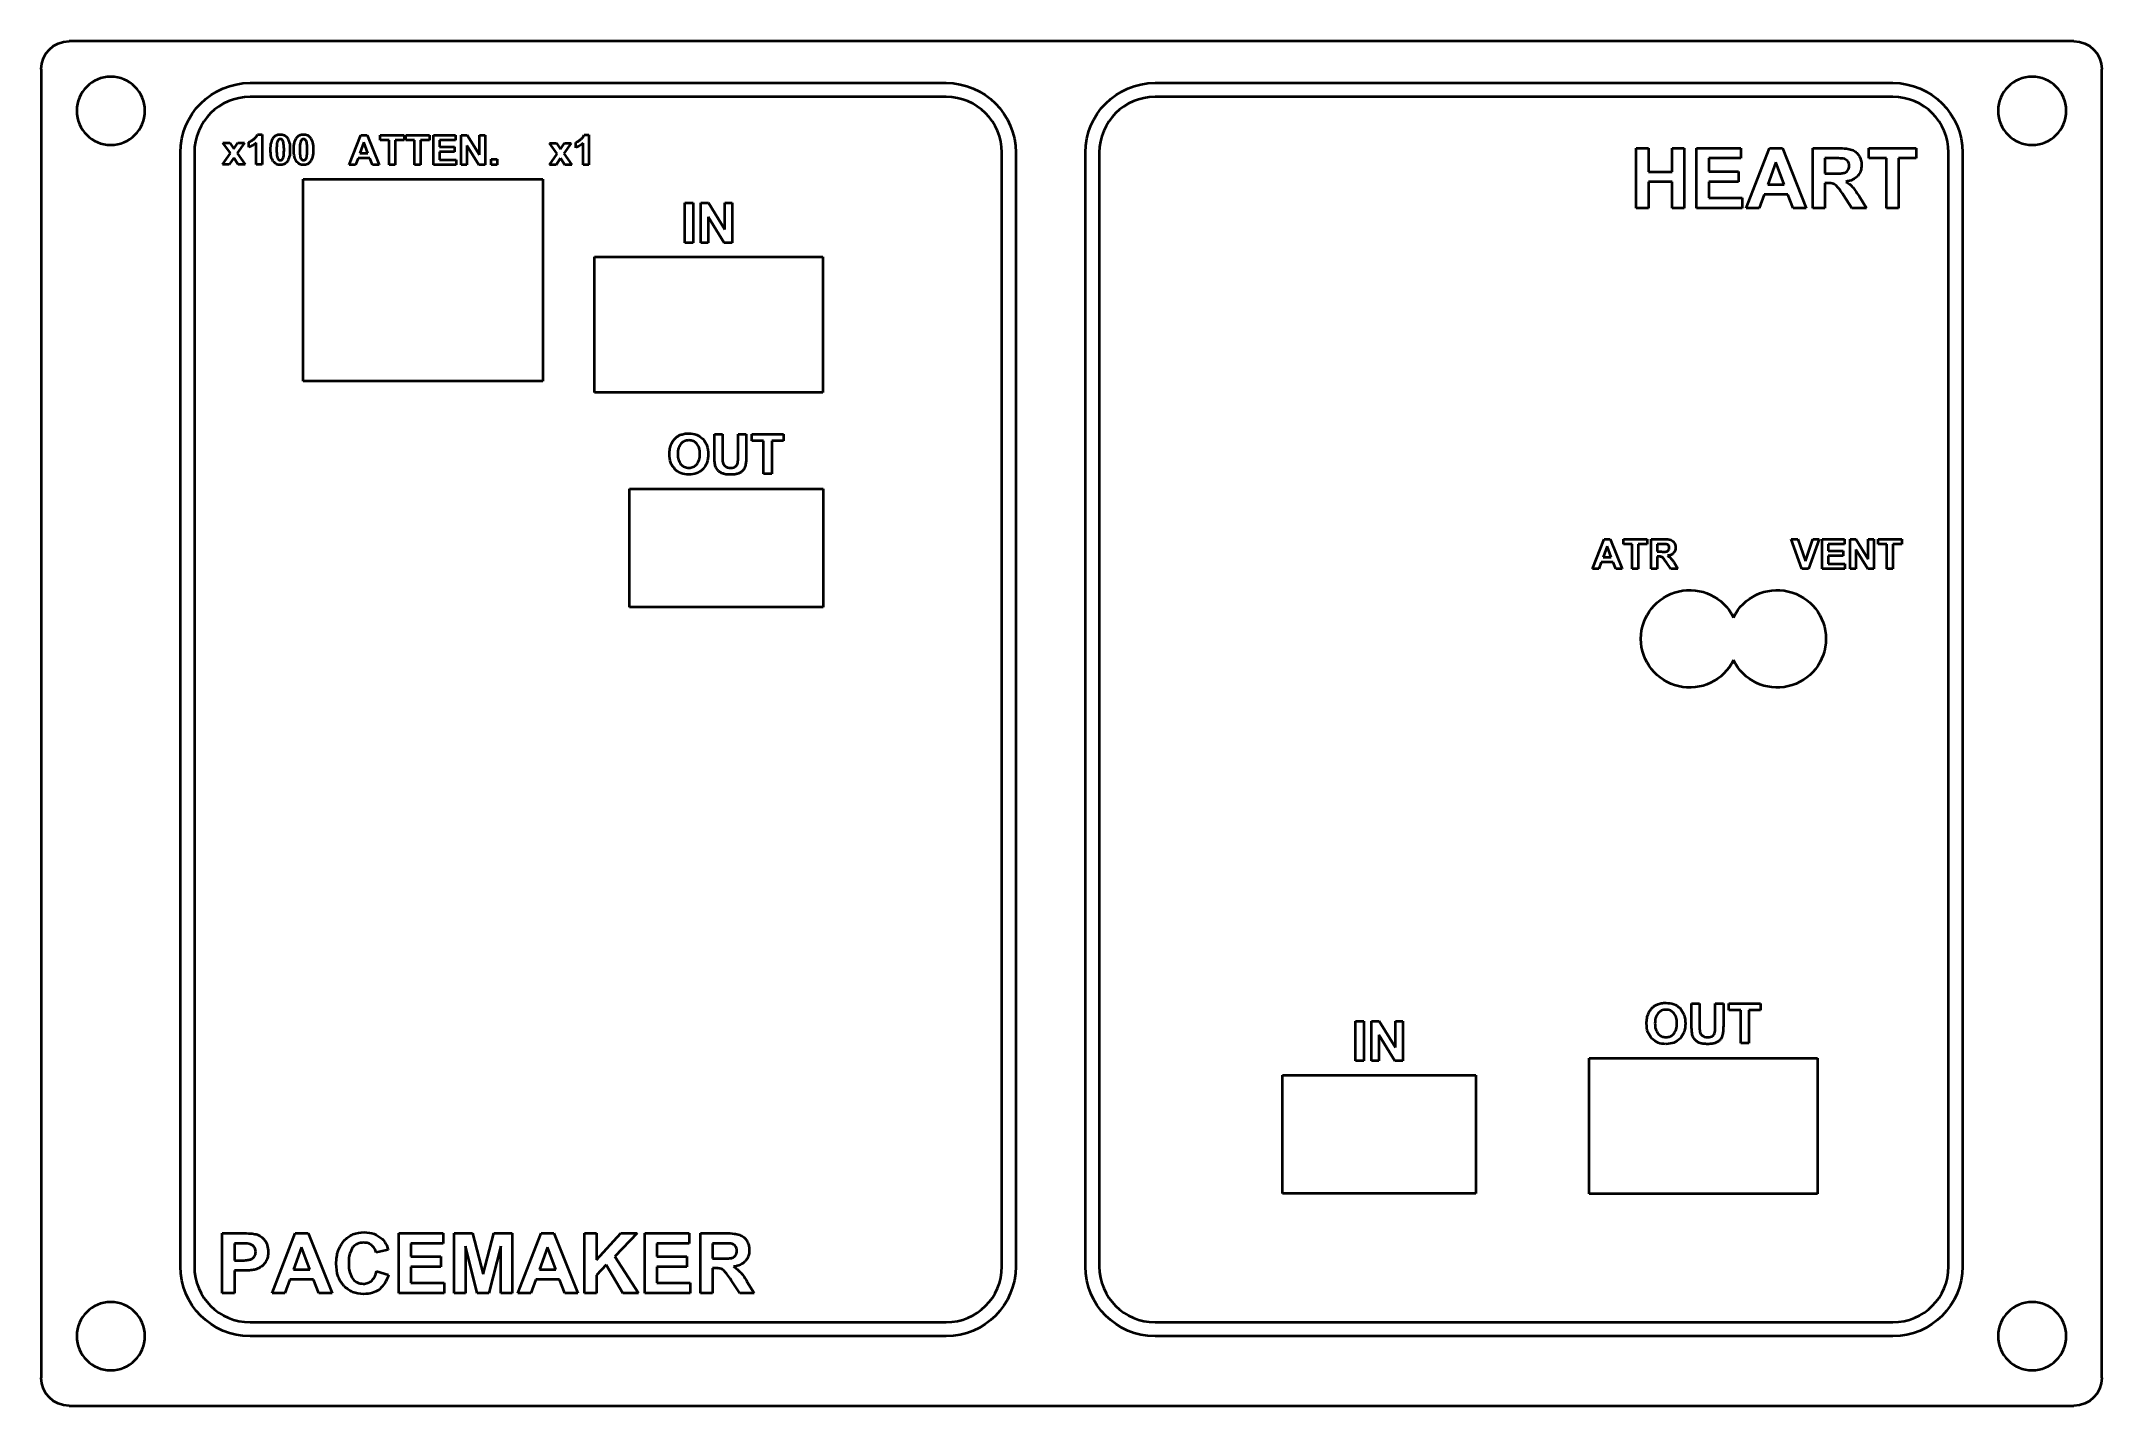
# Model space of a CAD drawing. Header units: millimetres. Extents: x 34 to 182, y 98 to 196.
import ezdxf

# ---------------------------------------------------------------- set-up
doc = ezdxf.new("R2010")
doc.units = ezdxf.units.MM
doc.header["$LTSCALE"] = 0.75
doc.layers.add('Visible', color=7, linetype='Continuous', lineweight=35)

msp = doc.modelspace()

# ---------------------------------------------------------------- linework, layer by layer
at = {"layer": 'Visible'}
for p, q in [((179.55, 196.04, 0.75), (35.55, 196.04, 0.75)), ((33.55, 194.04, 0.75), (33.55, 100.04, 0.75)), ((181.55, 100.04, 0.75), (181.55, 194.04, 0.75)), ((48.55, 193.04, 0.75), (98.55, 193.04, 0.75)), ((113.55, 193.04, 0.75), (166.55, 193.04, 0.75)), ((98.55, 192.04, 0.75), (48.55, 192.04, 0.75)), ((166.55, 192.04, 0.75), (113.55, 192.04, 0.75)), ((43.55, 108.04, 0.75), (43.55, 188.04, 0.75)), ((44.55, 188.04, 0.75), (44.55, 108.04, 0.75)), ((46.58, 187.19, 0.75), (47.14, 187.99, 0.75)), ((47.14, 187.99, 0.75), (46.6, 188.75, 0.75)), ((46.6, 188.75, 0.75), (47.11, 188.75, 0.75)), ((47.11, 188.75, 0.75), (47.38, 188.32, 0.75)), ((47.38, 188.32, 0.75), (47.67, 188.75, 0.75)), ((48.16, 188.75, 0.75), (47.63, 188.01, 0.75)), ((47.63, 188.01, 0.75), (48.2, 187.19, 0.75)), ((47.67, 188.75, 0.75), (48.16, 188.75, 0.75)), ((48.47, 188.43, 0.75), (48.47, 188.8, 0.75)), ((49, 187.19, 0.75), (49, 188.74, 0.75)), ((49.08, 189.35, 0.75), (49.41, 189.35, 0.75)), ((49.41, 189.35, 0.75), (49.41, 187.19, 0.75)), ((55.67, 187.16, 0.75), (56.5, 189.3, 0.75)), ((56.73, 188.8, 0.75), (56.44, 188, 0.75)), ((56.44, 188, 0.75), (57.02, 188, 0.75)), ((56.5, 189.3, 0.75), (56.96, 189.3, 0.75)), ((57.02, 188, 0.75), (56.73, 188.8, 0.75)), ((56.96, 189.3, 0.75), (57.82, 187.16, 0.75)), ((57.9, 188.94, 0.75), (57.9, 189.3, 0.75)), ((57.9, 189.3, 0.75), (59.61, 189.3, 0.75)), ((58.54, 188.94, 0.75), (57.9, 188.94, 0.75)), ((58.54, 187.16, 0.75), (58.54, 188.94, 0.75)), ((58.97, 188.94, 0.75), (58.97, 187.16, 0.75)), ((59.61, 188.94, 0.75), (58.97, 188.94, 0.75)), ((59.61, 189.3, 0.75), (59.61, 188.94, 0.75)), ((59.73, 188.94, 0.75), (59.73, 189.3, 0.75)), ((59.73, 189.3, 0.75), (61.44, 189.3, 0.75)), ((60.37, 188.94, 0.75), (59.73, 188.94, 0.75)), ((60.37, 187.16, 0.75), (60.37, 188.94, 0.75)), ((60.8, 188.94, 0.75), (60.8, 187.16, 0.75)), ((61.44, 188.94, 0.75), (60.8, 188.94, 0.75)), ((61.44, 189.3, 0.75), (61.44, 188.94, 0.75)), ((61.72, 187.16, 0.75), (61.72, 189.3, 0.75)), ((61.72, 189.3, 0.75), (63.31, 189.3, 0.75)), ((63.31, 188.94, 0.75), (62.15, 188.94, 0.75)), ((62.15, 188.94, 0.75), (62.15, 188.46, 0.75)), ((62.15, 188.46, 0.75), (63.23, 188.46, 0.75)), ((63.23, 188.1, 0.75), (62.15, 188.1, 0.75)), ((62.15, 188.1, 0.75), (62.15, 187.52, 0.75)), ((63.23, 188.46, 0.75), (63.23, 188.1, 0.75)), ((63.31, 189.3, 0.75), (63.31, 188.94, 0.75)), ((63.72, 187.16, 0.75), (63.72, 189.3, 0.75)), ((63.72, 189.3, 0.75), (64.15, 189.3, 0.75)), ((64.13, 188.56, 0.75), (64.13, 187.16, 0.75)), ((64.99, 187.16, 0.75), (64.13, 188.56, 0.75)), ((64.15, 189.3, 0.75), (65.02, 187.87, 0.75)), ((65.02, 187.87, 0.75), (65.02, 189.3, 0.75)), ((65.02, 189.3, 0.75), (65.43, 189.3, 0.75)), ((65.43, 189.3, 0.75), (65.43, 187.16, 0.75)), ((70.61, 187.96, 0.75), (70.07, 188.71, 0.75)), ((70.07, 188.71, 0.75), (70.57, 188.71, 0.75)), ((70.57, 188.71, 0.75), (70.85, 188.28, 0.75)), ((70.85, 188.28, 0.75), (71.14, 188.71, 0.75)), ((71.62, 188.71, 0.75), (71.09, 187.97, 0.75)), ((71.09, 187.97, 0.75), (71.67, 187.16, 0.75)), ((71.14, 188.71, 0.75), (71.62, 188.71, 0.75)), ((71.94, 188.39, 0.75), (71.94, 188.77, 0.75)), ((72.47, 187.16, 0.75), (72.47, 188.71, 0.75)), ((72.54, 189.31, 0.75), (72.88, 189.31, 0.75)), ((72.88, 189.31, 0.75), (72.88, 187.16, 0.75)), ((102.55, 108.04, 0.75), (102.55, 188.04, 0.75)), ((103.55, 188.04, 0.75), (103.55, 108.04, 0.75)), ((108.55, 108.04, 0.75), (108.55, 188.04, 0.75)), ((109.55, 188.04, 0.75), (109.55, 108.04, 0.75)), ((148.12, 188.35, 0.75), (148.99, 188.35, 0.75)), ((148.12, 184.06, 0.75), (148.12, 188.35, 0.75)), ((148.99, 188.35, 0.75), (148.99, 186.66, 0.75)), ((150.69, 188.35, 0.75), (151.55, 188.35, 0.75)), ((150.69, 186.66, 0.75), (150.69, 188.35, 0.75)), ((151.55, 188.35, 0.75), (151.55, 184.06, 0.75)), ((152.45, 188.35, 0.75), (155.63, 188.35, 0.75)), ((152.45, 184.06, 0.75), (152.45, 188.35, 0.75)), ((155.63, 188.35, 0.75), (155.63, 187.63, 0.75)), ((156.02, 184.06, 0.75), (157.69, 188.35, 0.75)), ((157.69, 188.35, 0.75), (158.61, 188.35, 0.75)), ((158.61, 188.35, 0.75), (160.32, 184.06, 0.75)), ((160.79, 188.35, 0.75), (162.61, 188.35, 0.75)), ((160.79, 184.06, 0.75), (160.79, 188.35, 0.75)), ((164.81, 188.35, 0.75), (168.22, 188.35, 0.75)), ((164.81, 187.63, 0.75), (164.81, 188.35, 0.75)), ((168.22, 188.35, 0.75), (168.22, 187.63, 0.75)), ((170.55, 108.04, 0.75), (170.55, 188.04, 0.75)), ((171.55, 188.04, 0.75), (171.55, 108.04, 0.75)), ((47.06, 187.19, 0.75), (46.58, 187.19, 0.75)), ((47.38, 187.67, 0.75), (47.06, 187.19, 0.75)), ((47.7, 187.19, 0.75), (47.38, 187.67, 0.75)), ((48.2, 187.19, 0.75), (47.7, 187.19, 0.75)), ((49.41, 187.19, 0.75), (49, 187.19, 0.75)), ((56.13, 187.16, 0.75), (55.67, 187.16, 0.75)), ((56.31, 187.64, 0.75), (56.13, 187.16, 0.75)), ((57.16, 187.64, 0.75), (56.31, 187.64, 0.75)), ((57.35, 187.16, 0.75), (57.16, 187.64, 0.75)), ((57.82, 187.16, 0.75), (57.35, 187.16, 0.75)), ((58.97, 187.16, 0.75), (58.54, 187.16, 0.75)), ((60.8, 187.16, 0.75), (60.37, 187.16, 0.75)), ((63.35, 187.16, 0.75), (61.72, 187.16, 0.75)), ((62.15, 187.52, 0.75), (63.35, 187.52, 0.75)), ((63.35, 187.52, 0.75), (63.35, 187.16, 0.75)), ((64.13, 187.16, 0.75), (63.72, 187.16, 0.75)), ((65.43, 187.16, 0.75), (64.99, 187.16, 0.75)), ((65.88, 187.16, 0.75), (65.88, 187.57, 0.75)), ((65.88, 187.57, 0.75), (66.29, 187.57, 0.75)), ((66.29, 187.16, 0.75), (65.88, 187.16, 0.75)), ((66.29, 187.57, 0.75), (66.29, 187.16, 0.75)), ((70.05, 187.16, 0.75), (70.61, 187.96, 0.75)), ((70.53, 187.16, 0.75), (70.05, 187.16, 0.75)), ((70.85, 187.64, 0.75), (70.53, 187.16, 0.75)), ((71.16, 187.16, 0.75), (70.85, 187.64, 0.75)), ((71.67, 187.16, 0.75), (71.16, 187.16, 0.75)), ((72.88, 187.16, 0.75), (72.47, 187.16, 0.75)), ((148.99, 186.66, 0.75), (150.69, 186.66, 0.75)), ((153.32, 187.63, 0.75), (153.32, 186.68, 0.75)), ((155.63, 187.63, 0.75), (153.32, 187.63, 0.75)), ((153.32, 186.68, 0.75), (155.47, 186.68, 0.75)), ((155.47, 186.68, 0.75), (155.47, 185.95, 0.75)), ((158.14, 187.35, 0.75), (157.56, 185.76, 0.75)), ((158.73, 185.76, 0.75), (158.14, 187.35, 0.75)), ((162.33, 187.63, 0.75), (161.65, 187.63, 0.75)), ((161.65, 187.63, 0.75), (161.65, 186.54, 0.75)), ((161.65, 186.54, 0.75), (162.3, 186.54, 0.75)), ((166.08, 187.63, 0.75), (164.81, 187.63, 0.75)), ((166.08, 184.06, 0.75), (166.08, 187.63, 0.75)), ((166.95, 187.63, 0.75), (166.95, 184.06, 0.75)), ((168.22, 187.63, 0.75), (166.95, 187.63, 0.75)), ((52.37, 171.62, 0.75), (52.37, 186.14, 0.75)), ((52.37, 186.14, 0.75), (69.57, 186.14, 0.75)), ((69.57, 186.14, 0.75), (69.57, 171.62, 0.75)), ((148.99, 185.94, 0.75), (148.99, 184.06, 0.75)), ((150.69, 185.94, 0.75), (148.99, 185.94, 0.75)), ((150.69, 184.06, 0.75), (150.69, 185.94, 0.75)), ((153.32, 185.95, 0.75), (153.32, 184.78, 0.75)), ((155.47, 185.95, 0.75), (153.32, 185.95, 0.75)), ((157.29, 185.03, 0.75), (156.94, 184.06, 0.75)), ((159.01, 185.03, 0.75), (157.29, 185.03, 0.75)), ((157.56, 185.76, 0.75), (158.73, 185.76, 0.75)), ((159.38, 184.06, 0.75), (159.01, 185.03, 0.75)), ((161.65, 185.85, 0.75), (161.65, 184.06, 0.75)), ((161.83, 185.85, 0.75), (161.65, 185.85, 0.75)), ((79.79, 181.57, 0.75), (79.79, 184.43, 0.75)), ((79.79, 184.43, 0.75), (80.37, 184.43, 0.75)), ((80.37, 184.43, 0.75), (80.37, 181.57, 0.75)), ((80.92, 181.57, 0.75), (80.92, 184.43, 0.75)), ((80.92, 184.43, 0.75), (81.49, 184.43, 0.75)), ((81.49, 184.43, 0.75), (82.66, 182.52, 0.75)), ((82.66, 182.52, 0.75), (82.66, 184.43, 0.75)), ((82.66, 184.43, 0.75), (83.19, 184.43, 0.75)), ((83.19, 184.43, 0.75), (83.19, 181.57, 0.75)), ((148.99, 184.06, 0.75), (148.12, 184.06, 0.75)), ((151.55, 184.06, 0.75), (150.69, 184.06, 0.75)), ((155.72, 184.06, 0.75), (152.45, 184.06, 0.75)), ((153.32, 184.78, 0.75), (155.72, 184.78, 0.75)), ((155.72, 184.78, 0.75), (155.72, 184.06, 0.75)), ((156.94, 184.06, 0.75), (156.02, 184.06, 0.75)), ((160.32, 184.06, 0.75), (159.38, 184.06, 0.75)), ((161.65, 184.06, 0.75), (160.79, 184.06, 0.75)), ((163.61, 184.06, 0.75), (162.99, 184.99, 0.75)), ((164.65, 184.06, 0.75), (163.61, 184.06, 0.75)), ((164.12, 184.9, 0.75), (164.65, 184.06, 0.75)), ((166.95, 184.06, 0.75), (166.08, 184.06, 0.75)), ((81.46, 183.43, 0.75), (81.46, 181.57, 0.75)), ((82.61, 181.57, 0.75), (81.46, 183.43, 0.75)), ((80.37, 181.57, 0.75), (79.79, 181.57, 0.75)), ((81.46, 181.57, 0.75), (80.92, 181.57, 0.75)), ((83.19, 181.57, 0.75), (82.61, 181.57, 0.75)), ((73.28, 170.8, 0.75), (73.28, 180.55, 0.75)), ((73.28, 180.55, 0.75), (89.68, 180.55, 0.75)), ((89.68, 180.55, 0.75), (89.68, 170.8, 0.75)), ((69.57, 171.62, 0.75), (52.37, 171.62, 0.75)), ((89.68, 170.8, 0.75), (73.28, 170.8, 0.75)), ((81.9, 166.29, 0.75), (81.9, 167.82, 0.75)), ((81.9, 167.82, 0.75), (82.48, 167.82, 0.75)), ((82.48, 167.82, 0.75), (82.48, 166.27, 0.75)), ((83.61, 166.24, 0.75), (83.61, 167.82, 0.75)), ((83.61, 167.82, 0.75), (84.19, 167.82, 0.75)), ((84.19, 167.82, 0.75), (84.19, 166.32, 0.75)), ((84.59, 167.34, 0.75), (84.59, 167.82, 0.75)), ((84.59, 167.82, 0.75), (86.87, 167.82, 0.75)), ((85.44, 167.34, 0.75), (84.59, 167.34, 0.75)), ((85.44, 164.96, 0.75), (85.44, 167.34, 0.75)), ((86.02, 167.34, 0.75), (86.02, 164.96, 0.75)), ((86.87, 167.34, 0.75), (86.02, 167.34, 0.75)), ((86.87, 167.82, 0.75), (86.87, 167.34, 0.75)), ((86.02, 164.96, 0.75), (85.44, 164.96, 0.75)), ((75.81, 155.39, 0.75), (75.81, 163.89, 0.75)), ((75.81, 163.89, 0.75), (89.71, 163.89, 0.75)), ((89.71, 163.89, 0.75), (89.71, 155.39, 0.75)), ((144.96, 158.14, 0.75), (145.8, 160.28, 0.75)), ((145.8, 160.28, 0.75), (146.25, 160.28, 0.75)), ((146.25, 160.28, 0.75), (147.11, 158.14, 0.75)), ((147.19, 159.92, 0.75), (147.19, 160.28, 0.75)), ((147.19, 160.28, 0.75), (148.9, 160.28, 0.75)), ((147.83, 159.92, 0.75), (147.19, 159.92, 0.75)), ((147.83, 158.14, 0.75), (147.83, 159.92, 0.75)), ((148.26, 159.92, 0.75), (148.26, 158.14, 0.75)), ((148.9, 159.92, 0.75), (148.26, 159.92, 0.75)), ((148.9, 160.28, 0.75), (148.9, 159.92, 0.75)), ((149.18, 158.14, 0.75), (149.18, 160.28, 0.75)), ((149.18, 160.28, 0.75), (150.09, 160.28, 0.75)), ((149.95, 159.92, 0.75), (149.61, 159.92, 0.75)), ((149.61, 159.92, 0.75), (149.61, 159.38, 0.75)), ((160.01, 158.14, 0.75), (159.25, 160.28, 0.75)), ((159.25, 160.28, 0.75), (159.72, 160.28, 0.75)), ((159.72, 160.28, 0.75), (160.26, 158.69, 0.75)), ((160.26, 158.69, 0.75), (160.79, 160.28, 0.75)), ((161.25, 160.28, 0.75), (160.48, 158.14, 0.75)), ((160.79, 160.28, 0.75), (161.25, 160.28, 0.75)), ((161.47, 158.14, 0.75), (161.47, 160.28, 0.75)), ((161.47, 160.28, 0.75), (163.06, 160.28, 0.75)), ((163.06, 159.92, 0.75), (161.9, 159.92, 0.75)), ((161.9, 159.92, 0.75), (161.9, 159.44, 0.75)), ((163.06, 160.28, 0.75), (163.06, 159.92, 0.75)), ((163.47, 158.14, 0.75), (163.47, 160.28, 0.75)), ((163.47, 160.28, 0.75), (163.89, 160.28, 0.75)), ((163.89, 160.28, 0.75), (164.77, 158.85, 0.75)), ((164.77, 158.85, 0.75), (164.77, 160.28, 0.75)), ((164.77, 160.28, 0.75), (165.18, 160.28, 0.75)), ((165.18, 160.28, 0.75), (165.18, 158.14, 0.75)), ((165.48, 159.92, 0.75), (165.48, 160.28, 0.75)), ((165.48, 160.28, 0.75), (167.19, 160.28, 0.75)), ((166.12, 159.92, 0.75), (165.48, 159.92, 0.75)), ((166.12, 158.14, 0.75), (166.12, 159.92, 0.75)), ((166.55, 159.92, 0.75), (166.55, 158.14, 0.75)), ((167.19, 159.92, 0.75), (166.55, 159.92, 0.75)), ((167.19, 160.28, 0.75), (167.19, 159.92, 0.75)), ((145.6, 158.62, 0.75), (145.42, 158.14, 0.75)), ((146.45, 158.62, 0.75), (145.6, 158.62, 0.75)), ((146.02, 159.78, 0.75), (145.73, 158.99, 0.75)), ((145.73, 158.99, 0.75), (146.32, 158.99, 0.75)), ((146.32, 158.99, 0.75), (146.02, 159.78, 0.75)), ((146.64, 158.14, 0.75), (146.45, 158.62, 0.75)), ((149.61, 159.38, 0.75), (149.93, 159.38, 0.75)), ((149.61, 159.03, 0.75), (149.61, 158.14, 0.75)), ((149.7, 159.03, 0.75), (149.61, 159.03, 0.75)), ((150.59, 158.14, 0.75), (150.28, 158.6, 0.75)), ((150.85, 158.55, 0.75), (151.11, 158.14, 0.75)), ((161.9, 159.44, 0.75), (162.98, 159.44, 0.75)), ((162.98, 159.08, 0.75), (161.9, 159.08, 0.75)), ((161.9, 159.08, 0.75), (161.9, 158.5, 0.75)), ((161.9, 158.5, 0.75), (163.1, 158.5, 0.75)), ((162.98, 159.44, 0.75), (162.98, 159.08, 0.75)), ((163.1, 158.5, 0.75), (163.1, 158.14, 0.75)), ((163.88, 159.54, 0.75), (163.88, 158.14, 0.75)), ((164.74, 158.14, 0.75), (163.88, 159.54, 0.75)), ((145.42, 158.14, 0.75), (144.96, 158.14, 0.75)), ((147.11, 158.14, 0.75), (146.64, 158.14, 0.75)), ((148.26, 158.14, 0.75), (147.83, 158.14, 0.75)), ((149.61, 158.14, 0.75), (149.18, 158.14, 0.75)), ((151.11, 158.14, 0.75), (150.59, 158.14, 0.75)), ((160.48, 158.14, 0.75), (160.01, 158.14, 0.75)), ((163.1, 158.14, 0.75), (161.47, 158.14, 0.75)), ((163.88, 158.14, 0.75), (163.47, 158.14, 0.75)), ((165.18, 158.14, 0.75), (164.74, 158.14, 0.75)), ((166.55, 158.14, 0.75), (166.12, 158.14, 0.75)), ((89.71, 155.39, 0.75), (75.81, 155.39, 0.75)), ((152.09, 125.4, 0.75), (152.09, 126.93, 0.75)), ((152.09, 126.93, 0.75), (152.66, 126.93, 0.75)), ((152.66, 126.93, 0.75), (152.66, 125.38, 0.75)), ((153.79, 125.34, 0.75), (153.79, 126.93, 0.75)), ((153.79, 126.93, 0.75), (154.37, 126.93, 0.75)), ((154.37, 126.93, 0.75), (154.37, 125.43, 0.75)), ((154.77, 126.44, 0.75), (154.77, 126.93, 0.75)), ((154.77, 126.93, 0.75), (157.05, 126.93, 0.75)), ((155.62, 126.44, 0.75), (154.77, 126.44, 0.75)), ((155.62, 124.07, 0.75), (155.62, 126.44, 0.75)), ((156.2, 126.44, 0.75), (156.2, 124.07, 0.75)), ((157.05, 126.44, 0.75), (156.2, 126.44, 0.75)), ((157.05, 126.93, 0.75), (157.05, 126.44, 0.75)), ((127.96, 122.81, 0.75), (127.96, 125.67, 0.75)), ((127.96, 125.67, 0.75), (128.54, 125.67, 0.75)), ((128.54, 125.67, 0.75), (128.54, 122.81, 0.75)), ((129.09, 122.81, 0.75), (129.09, 125.67, 0.75)), ((129.09, 125.67, 0.75), (129.65, 125.67, 0.75)), ((129.63, 124.68, 0.75), (129.63, 122.81, 0.75)), ((130.78, 122.81, 0.75), (129.63, 124.68, 0.75)), ((129.65, 125.67, 0.75), (130.83, 123.76, 0.75)), ((130.83, 123.76, 0.75), (130.83, 125.67, 0.75)), ((130.83, 125.67, 0.75), (131.36, 125.67, 0.75)), ((131.36, 125.67, 0.75), (131.36, 122.81, 0.75)), ((144.74, 113.25, 0.75), (144.74, 123, 0.75)), ((144.74, 123, 0.75), (161.14, 123, 0.75)), ((156.2, 124.07, 0.75), (155.62, 124.07, 0.75)), ((161.14, 123, 0.75), (161.14, 113.25, 0.75)), ((122.7, 121.79, 0.75), (136.6, 121.79, 0.75)), ((122.7, 113.29, 0.75), (122.7, 121.79, 0.75)), ((128.54, 122.81, 0.75), (127.96, 122.81, 0.75)), ((129.63, 122.81, 0.75), (129.09, 122.81, 0.75)), ((131.36, 122.81, 0.75), (130.78, 122.81, 0.75)), ((136.6, 121.79, 0.75), (136.6, 113.29, 0.75)), ((136.6, 113.29, 0.75), (122.7, 113.29, 0.75)), ((161.14, 113.25, 0.75), (144.74, 113.25, 0.75)), ((46.56, 110.43, 0.75), (47.95, 110.43, 0.75)), ((46.56, 106.13, 0.75), (46.56, 110.43, 0.75)), ((47.43, 109.7, 0.75), (47.43, 108.48, 0.75)), ((47.85, 109.7, 0.75), (47.43, 109.7, 0.75)), ((50.13, 106.13, 0.75), (51.8, 110.43, 0.75)), ((51.8, 110.43, 0.75), (52.72, 110.43, 0.75)), ((52.72, 110.43, 0.75), (54.44, 106.13, 0.75)), ((59.23, 110.43, 0.75), (62.41, 110.43, 0.75)), ((59.23, 106.13, 0.75), (59.23, 110.43, 0.75)), ((60.1, 109.7, 0.75), (60.1, 108.75, 0.75)), ((62.41, 109.7, 0.75), (60.1, 109.7, 0.75)), ((62.41, 110.43, 0.75), (62.41, 109.7, 0.75)), ((63.22, 110.43, 0.75), (64.52, 110.43, 0.75)), ((63.22, 106.13, 0.75), (63.22, 110.43, 0.75)), ((64.52, 110.43, 0.75), (65.3, 107.5, 0.75)), ((65.3, 107.5, 0.75), (66.07, 110.43, 0.75)), ((66.07, 110.43, 0.75), (67.37, 110.43, 0.75)), ((67.37, 110.43, 0.75), (67.37, 106.13, 0.75)), ((67.79, 106.13, 0.75), (69.47, 110.43, 0.75)), ((69.47, 110.43, 0.75), (70.38, 110.43, 0.75)), ((70.38, 110.43, 0.75), (72.1, 106.13, 0.75)), ((72.57, 110.43, 0.75), (73.44, 110.43, 0.75)), ((72.57, 106.13, 0.75), (72.57, 110.43, 0.75)), ((73.44, 108.52, 0.75), (75.19, 110.43, 0.75)), ((73.44, 110.43, 0.75), (73.44, 108.52, 0.75)), ((76.36, 110.43, 0.75), (74.74, 108.75, 0.75)), ((75.19, 110.43, 0.75), (76.36, 110.43, 0.75)), ((76.9, 110.43, 0.75), (80.08, 110.43, 0.75)), ((76.9, 106.13, 0.75), (76.9, 110.43, 0.75)), ((77.76, 109.7, 0.75), (77.76, 108.75, 0.75)), ((80.08, 109.7, 0.75), (77.76, 109.7, 0.75)), ((80.08, 110.43, 0.75), (80.08, 109.7, 0.75)), ((80.9, 110.43, 0.75), (82.73, 110.43, 0.75)), ((80.9, 106.13, 0.75), (80.9, 110.43, 0.75)), ((82.44, 109.7, 0.75), (81.77, 109.7, 0.75)), ((81.77, 109.7, 0.75), (81.77, 108.61, 0.75)), ((47.43, 108.48, 0.75), (47.9, 108.48, 0.75)), ((52.25, 109.43, 0.75), (51.67, 107.83, 0.75)), ((52.84, 107.83, 0.75), (52.25, 109.43, 0.75)), ((58.47, 109.24, 0.75), (57.62, 109.04, 0.75)), ((60.1, 108.75, 0.75), (62.25, 108.75, 0.75)), ((62.25, 108.75, 0.75), (62.25, 108.02, 0.75)), ((64.03, 109.51, 0.75), (64.03, 106.13, 0.75)), ((64.87, 106.13, 0.75), (64.03, 109.51, 0.75)), ((66.56, 109.51, 0.75), (65.71, 106.13, 0.75)), ((66.56, 106.13, 0.75), (66.56, 109.51, 0.75)), ((69.91, 109.43, 0.75), (69.33, 107.83, 0.75)), ((70.51, 107.83, 0.75), (69.91, 109.43, 0.75)), ((74.14, 108.15, 0.75), (73.44, 107.43, 0.75)), ((75.33, 106.13, 0.75), (74.14, 108.15, 0.75)), ((74.74, 108.75, 0.75), (76.45, 106.13, 0.75)), ((77.76, 108.75, 0.75), (79.92, 108.75, 0.75)), ((79.92, 108.75, 0.75), (79.92, 108.02, 0.75)), ((81.77, 108.61, 0.75), (82.41, 108.61, 0.75)), ((47.43, 107.75, 0.75), (47.43, 106.13, 0.75)), ((47.99, 107.75, 0.75), (47.43, 107.75, 0.75)), ((51.4, 107.11, 0.75), (51.05, 106.13, 0.75)), ((53.12, 107.11, 0.75), (51.4, 107.11, 0.75)), ((51.67, 107.83, 0.75), (52.84, 107.83, 0.75)), ((53.49, 106.13, 0.75), (53.12, 107.11, 0.75)), ((57.64, 107.71, 0.75), (58.49, 107.44, 0.75)), ((60.1, 108.02, 0.75), (60.1, 106.86, 0.75)), ((62.25, 108.02, 0.75), (60.1, 108.02, 0.75)), ((60.1, 106.86, 0.75), (62.5, 106.86, 0.75)), ((62.5, 106.86, 0.75), (62.5, 106.13, 0.75)), ((69.07, 107.11, 0.75), (68.71, 106.13, 0.75)), ((70.78, 107.11, 0.75), (69.07, 107.11, 0.75)), ((69.33, 107.83, 0.75), (70.51, 107.83, 0.75)), ((71.16, 106.13, 0.75), (70.78, 107.11, 0.75)), ((73.44, 107.43, 0.75), (73.44, 106.13, 0.75)), ((77.76, 108.02, 0.75), (77.76, 106.86, 0.75)), ((79.92, 108.02, 0.75), (77.76, 108.02, 0.75)), ((77.76, 106.86, 0.75), (80.16, 106.86, 0.75)), ((80.16, 106.86, 0.75), (80.16, 106.13, 0.75)), ((81.77, 107.93, 0.75), (81.77, 106.13, 0.75)), ((81.94, 107.93, 0.75), (81.77, 107.93, 0.75)), ((83.72, 106.13, 0.75), (83.1, 107.07, 0.75)), ((84.24, 106.97, 0.75), (84.76, 106.13, 0.75)), ((47.43, 106.13, 0.75), (46.56, 106.13, 0.75)), ((51.05, 106.13, 0.75), (50.13, 106.13, 0.75)), ((54.44, 106.13, 0.75), (53.49, 106.13, 0.75)), ((62.5, 106.13, 0.75), (59.23, 106.13, 0.75)), ((64.03, 106.13, 0.75), (63.22, 106.13, 0.75)), ((65.71, 106.13, 0.75), (64.87, 106.13, 0.75)), ((67.37, 106.13, 0.75), (66.56, 106.13, 0.75)), ((68.71, 106.13, 0.75), (67.79, 106.13, 0.75)), ((72.1, 106.13, 0.75), (71.16, 106.13, 0.75)), ((73.44, 106.13, 0.75), (72.57, 106.13, 0.75)), ((76.45, 106.13, 0.75), (75.33, 106.13, 0.75)), ((80.16, 106.13, 0.75), (76.9, 106.13, 0.75)), ((81.77, 106.13, 0.75), (80.9, 106.13, 0.75)), ((84.76, 106.13, 0.75), (83.72, 106.13, 0.75)), ((48.55, 104.04, 0.75), (98.55, 104.04, 0.75)), ((113.55, 104.04, 0.75), (166.55, 104.04, 0.75)), ((98.55, 103.04, 0.75), (48.55, 103.04, 0.75)), ((166.55, 103.04, 0.75), (113.55, 103.04, 0.75)), ((35.55, 98.04, 0.75), (179.55, 98.04, 0.75))]:
    msp.add_line(p, q, dxfattribs=at)
at = {"layer": 'Visible', "extrusion": (0, 0, -1)}
for centre in [(-38.55, 191.04, -0.75), (-176.55, 191.04, -0.75), (-38.55, 103.04, -0.75), (-176.55, 103.04, -0.75)]:
    msp.add_circle(centre, 2.45, dxfattribs=at)
for centre, radius, start, end in [((-35.55, 194.04, -0.75), 2, 0, 90), ((-179.55, 194.04, -0.75), 2, 90, 180), ((-48.55, 188.04, -0.75), 5, 0, 90), ((-98.55, 188.04, -0.75), 5, 90, 180), ((-113.55, 188.04, -0.75), 5, 0, 90), ((-166.55, 188.04, -0.75), 5, 90, 180), ((-151.95, 153.12, -0.75), 3.5, 206.085, 153.915), ((-158.24, 153.12, -0.75), 3.5, 26.085, 333.915), ((-48.55, 108.04, -0.75), 5, 270, 0), ((-98.55, 108.04, -0.75), 5, 180, 270), ((-113.55, 108.04, -0.75), 5, 270, 0), ((-166.55, 108.04, -0.75), 5, 180, 270), ((-35.55, 100.04, -0.75), 2, 270, 0), ((-179.55, 100.04, -0.75), 2, 180, 270)]:
    msp.add_arc(centre, radius, start, end, dxfattribs=at)
at = {"layer": 'Visible'}
for centre, start, end in [((48.55, 188.04, 0.75), 90, 180), ((98.55, 188.04, 0.75), 0, 90), ((113.55, 188.04, 0.75), 90, 180), ((166.55, 188.04, 0.75), 0, 90), ((48.55, 108.04, 0.75), 180, 270), ((98.55, 108.04, 0.75), 270, 0), ((113.55, 108.04, 0.75), 180, 270), ((166.55, 108.04, 0.75), 270, 0)]:
    msp.add_arc(centre, 4, start, end, dxfattribs=at)
for points, knots in [([(48.47, 188.8, 0.75), (48.53, 188.83, 0.75), (48.65, 188.88, 0.75), (48.76, 188.96, 0.75), (48.82, 189, 0.75)], [0, 0, 0, 0, 0.01845445, 0.0404242, 0.0404242, 0.0404242, 0.0404242]), ([(49, 188.74, 0.75), (48.92, 188.68, 0.75), (48.76, 188.54, 0.75), (48.57, 188.47, 0.75), (48.47, 188.43, 0.75)], [0, 0, 0, 0, 0.03066658, 0.06202334, 0.06202334, 0.06202334, 0.06202334]), ([(48.82, 189, 0.75), (48.88, 189.05, 0.75), (48.99, 189.15, 0.75), (49.05, 189.28, 0.75), (49.08, 189.35, 0.75)], [0, 0, 0, 0, 0.02258052, 0.04353911, 0.04353911, 0.04353911, 0.04353911]), ([(50.03, 188.26, 0.75), (50.03, 188.43, 0.75), (50.03, 188.74, 0.75), (50.18, 189.01, 0.75), (50.24, 189.13, 0.75)], [0, 0, 0, 0, 0.0524144, 0.09096624, 0.09096624, 0.09096624, 0.09096624]), ([(50.22, 187.4, 0.75), (50.16, 187.51, 0.75), (50.03, 187.77, 0.75), (50.03, 188.08, 0.75), (50.03, 188.26, 0.75)], [0, 0, 0, 0, 0.03653563, 0.08915954, 0.08915954, 0.08915954, 0.08915954]), ([(50.24, 189.13, 0.75), (50.3, 189.19, 0.75), (50.44, 189.32, 0.75), (50.63, 189.34, 0.75), (50.72, 189.35, 0.75)], [0, 0, 0, 0, 0.02659508, 0.05489219, 0.05489219, 0.05489219, 0.05489219]), ([(50.5, 188.79, 0.75), (50.49, 188.72, 0.75), (50.46, 188.54, 0.75), (50.46, 188.36, 0.75), (50.46, 188.25, 0.75)], [0, 0, 0, 0, 0.02165895, 0.0540128, 0.0540128, 0.0540128, 0.0540128]), ([(50.46, 188.25, 0.75), (50.46, 188.14, 0.75), (50.46, 187.97, 0.75), (50.48, 187.8, 0.75), (50.49, 187.73, 0.75)], [0, 0, 0, 0, 0.03191119, 0.05221808, 0.05221808, 0.05221808, 0.05221808]), ([(50.59, 188.96, 0.75), (50.57, 188.94, 0.75), (50.53, 188.89, 0.75), (50.51, 188.82, 0.75), (50.5, 188.79, 0.75)], [0, 0, 0, 0, 0.00839607, 0.01949728, 0.01949728, 0.01949728, 0.01949728]), ([(50.72, 189.01, 0.75), (50.7, 189, 0.75), (50.65, 189, 0.75), (50.61, 188.97, 0.75), (50.59, 188.96, 0.75)], [0, 0, 0, 0, 0.00717046, 0.01440642, 0.01440642, 0.01440642, 0.01440642]), ([(50.72, 189.35, 0.75), (50.82, 189.34, 0.75), (51.01, 189.32, 0.75), (51.15, 189.19, 0.75), (51.21, 189.13, 0.75)], [0, 0, 0, 0, 0.0283473, 0.05516495, 0.05516495, 0.05516495, 0.05516495]), ([(50.86, 188.96, 0.75), (50.84, 188.97, 0.75), (50.8, 189, 0.75), (50.75, 189, 0.75), (50.72, 189.01, 0.75)], [0, 0, 0, 0, 0.00714113, 0.01427546, 0.01427546, 0.01427546, 0.01427546]), ([(50.95, 188.77, 0.75), (50.94, 188.81, 0.75), (50.92, 188.88, 0.75), (50.87, 188.94, 0.75), (50.86, 188.96, 0.75)], [0, 0, 0, 0, 0.01259324, 0.02145562, 0.02145562, 0.02145562, 0.02145562]), ([(50.99, 188.25, 0.75), (50.99, 188.36, 0.75), (50.99, 188.53, 0.75), (50.96, 188.7, 0.75), (50.95, 188.77, 0.75)], [0, 0, 0, 0, 0.03187458, 0.05207268, 0.05207268, 0.05207268, 0.05207268]), ([(50.95, 187.71, 0.75), (50.96, 187.79, 0.75), (50.99, 187.96, 0.75), (50.99, 188.14, 0.75), (50.99, 188.25, 0.75)], [0, 0, 0, 0, 0.02155029, 0.05386756, 0.05386756, 0.05386756, 0.05386756]), ([(51.21, 189.13, 0.75), (51.27, 189.01, 0.75), (51.42, 188.74, 0.75), (51.42, 188.43, 0.75), (51.42, 188.25, 0.75)], [0, 0, 0, 0, 0.03840661, 0.0910724, 0.0910724, 0.0910724, 0.0910724]), ([(51.42, 188.25, 0.75), (51.42, 188.07, 0.75), (51.42, 187.76, 0.75), (51.27, 187.49, 0.75), (51.21, 187.37, 0.75)], [0, 0, 0, 0, 0.05263301, 0.09125167, 0.09125167, 0.09125167, 0.09125167]), ([(51.69, 188.26, 0.75), (51.7, 188.43, 0.75), (51.7, 188.74, 0.75), (51.84, 189.01, 0.75), (51.91, 189.13, 0.75)], [0, 0, 0, 0, 0.05241441, 0.09096625, 0.09096625, 0.09096625, 0.09096625]), ([(51.89, 187.4, 0.75), (51.83, 187.51, 0.75), (51.7, 187.77, 0.75), (51.69, 188.08, 0.75), (51.69, 188.26, 0.75)], [0, 0, 0, 0, 0.03653565, 0.08915955, 0.08915955, 0.08915955, 0.08915955]), ([(51.91, 189.13, 0.75), (51.97, 189.19, 0.75), (52.11, 189.32, 0.75), (52.29, 189.34, 0.75), (52.39, 189.35, 0.75)], [0, 0, 0, 0, 0.02659508, 0.05489216, 0.05489216, 0.05489216, 0.05489216]), ([(52.17, 188.79, 0.75), (52.16, 188.72, 0.75), (52.12, 188.54, 0.75), (52.12, 188.36, 0.75), (52.13, 188.25, 0.75)], [0, 0, 0, 0, 0.02165895, 0.0540128, 0.0540128, 0.0540128, 0.0540128]), ([(52.13, 188.25, 0.75), (52.12, 188.14, 0.75), (52.12, 187.97, 0.75), (52.15, 187.8, 0.75), (52.16, 187.73, 0.75)], [0, 0, 0, 0, 0.03191119, 0.05221808, 0.05221808, 0.05221808, 0.05221808]), ([(52.26, 188.96, 0.75), (52.24, 188.94, 0.75), (52.2, 188.89, 0.75), (52.18, 188.82, 0.75), (52.17, 188.79, 0.75)], [0, 0, 0, 0, 0.00839607, 0.01949727, 0.01949727, 0.01949727, 0.01949727]), ([(52.39, 189.01, 0.75), (52.37, 189, 0.75), (52.32, 189, 0.75), (52.28, 188.97, 0.75), (52.26, 188.96, 0.75)], [0, 0, 0, 0, 0.00717049, 0.01440645, 0.01440645, 0.01440645, 0.01440645]), ([(52.39, 189.35, 0.75), (52.49, 189.34, 0.75), (52.68, 189.32, 0.75), (52.81, 189.19, 0.75), (52.88, 189.13, 0.75)], [0, 0, 0, 0, 0.02834733, 0.05516498, 0.05516498, 0.05516498, 0.05516498]), ([(52.52, 188.96, 0.75), (52.5, 188.97, 0.75), (52.46, 189, 0.75), (52.42, 189, 0.75), (52.39, 189.01, 0.75)], [0, 0, 0, 0, 0.0071411, 0.01427546, 0.01427546, 0.01427546, 0.01427546]), ([(52.62, 188.77, 0.75), (52.61, 188.81, 0.75), (52.59, 188.88, 0.75), (52.54, 188.94, 0.75), (52.52, 188.96, 0.75)], [0, 0, 0, 0, 0.01259324, 0.0214556, 0.0214556, 0.0214556, 0.0214556]), ([(52.66, 188.25, 0.75), (52.66, 188.36, 0.75), (52.66, 188.53, 0.75), (52.63, 188.7, 0.75), (52.62, 188.77, 0.75)], [0, 0, 0, 0, 0.03187458, 0.05207269, 0.05207269, 0.05207269, 0.05207269]), ([(52.62, 187.71, 0.75), (52.63, 187.79, 0.75), (52.66, 187.96, 0.75), (52.66, 188.14, 0.75), (52.66, 188.25, 0.75)], [0, 0, 0, 0, 0.02155028, 0.05386755, 0.05386755, 0.05386755, 0.05386755]), ([(52.88, 189.13, 0.75), (52.94, 189.01, 0.75), (53.08, 188.74, 0.75), (53.09, 188.43, 0.75), (53.09, 188.25, 0.75)], [0, 0, 0, 0, 0.0384066, 0.09107239, 0.09107239, 0.09107239, 0.09107239]), ([(53.09, 188.25, 0.75), (53.09, 188.07, 0.75), (53.08, 187.76, 0.75), (52.94, 187.49, 0.75), (52.88, 187.37, 0.75)], [0, 0, 0, 0, 0.05263301, 0.09125164, 0.09125164, 0.09125164, 0.09125164]), ([(71.94, 188.77, 0.75), (71.99, 188.79, 0.75), (72.12, 188.84, 0.75), (72.23, 188.92, 0.75), (72.29, 188.97, 0.75)], [0, 0, 0, 0, 0.01845445, 0.0404242, 0.0404242, 0.0404242, 0.0404242]), ([(72.47, 188.71, 0.75), (72.39, 188.64, 0.75), (72.23, 188.51, 0.75), (72.03, 188.43, 0.75), (71.94, 188.39, 0.75)], [0, 0, 0, 0, 0.03066658, 0.06202334, 0.06202334, 0.06202334, 0.06202334]), ([(72.29, 188.97, 0.75), (72.34, 189.02, 0.75), (72.45, 189.11, 0.75), (72.52, 189.25, 0.75), (72.54, 189.31, 0.75)], [0, 0, 0, 0, 0.02258052, 0.04353911, 0.04353911, 0.04353911, 0.04353911]), ([(162.61, 188.35, 0.75), (162.81, 188.35, 0.75), (163.15, 188.35, 0.75), (163.48, 188.27, 0.75), (163.61, 188.24, 0.75)], [0, 0, 0, 0, 0.0594716, 0.1009172, 0.1009172, 0.1009172, 0.1009172]), ([(163.61, 188.24, 0.75), (163.71, 188.19, 0.75), (163.91, 188.1, 0.75), (164.05, 187.92, 0.75), (164.11, 187.83, 0.75)], [0, 0, 0, 0, 0.03240493, 0.06567691, 0.06567691, 0.06567691, 0.06567691]), ([(50.72, 187.16, 0.75), (50.62, 187.16, 0.75), (50.43, 187.18, 0.75), (50.29, 187.33, 0.75), (50.22, 187.4, 0.75)], [0, 0, 0, 0, 0.02893821, 0.05755222, 0.05755222, 0.05755222, 0.05755222]), ([(50.49, 187.73, 0.75), (50.51, 187.69, 0.75), (50.52, 187.62, 0.75), (50.57, 187.57, 0.75), (50.59, 187.54, 0.75)], [0, 0, 0, 0, 0.01247747, 0.02124461, 0.02124461, 0.02124461, 0.02124461]), ([(50.59, 187.54, 0.75), (50.61, 187.53, 0.75), (50.65, 187.5, 0.75), (50.7, 187.5, 0.75), (50.72, 187.5, 0.75)], [0, 0, 0, 0, 0.00718155, 0.01434593, 0.01434593, 0.01434593, 0.01434593]), ([(50.72, 187.5, 0.75), (50.75, 187.5, 0.75), (50.8, 187.5, 0.75), (50.84, 187.53, 0.75), (50.86, 187.54, 0.75)], [0, 0, 0, 0, 0.00716435, 0.01434592, 0.01434592, 0.01434592, 0.01434592]), ([(51.21, 187.37, 0.75), (51.14, 187.31, 0.75), (51.01, 187.18, 0.75), (50.82, 187.16, 0.75), (50.72, 187.16, 0.75)], [0, 0, 0, 0, 0.02659508, 0.05489216, 0.05489216, 0.05489216, 0.05489216]), ([(50.86, 187.54, 0.75), (50.88, 187.56, 0.75), (50.92, 187.61, 0.75), (50.94, 187.68, 0.75), (50.95, 187.71, 0.75)], [0, 0, 0, 0, 0.0084826, 0.01961811, 0.01961811, 0.01961811, 0.01961811]), ([(52.39, 187.16, 0.75), (52.29, 187.16, 0.75), (52.1, 187.18, 0.75), (51.96, 187.33, 0.75), (51.89, 187.4, 0.75)], [0, 0, 0, 0, 0.02893818, 0.05755221, 0.05755221, 0.05755221, 0.05755221]), ([(52.16, 187.73, 0.75), (52.17, 187.69, 0.75), (52.19, 187.62, 0.75), (52.24, 187.57, 0.75), (52.26, 187.54, 0.75)], [0, 0, 0, 0, 0.01247747, 0.02124461, 0.02124461, 0.02124461, 0.02124461]), ([(52.26, 187.54, 0.75), (52.28, 187.53, 0.75), (52.32, 187.5, 0.75), (52.37, 187.5, 0.75), (52.39, 187.5, 0.75)], [0, 0, 0, 0, 0.0071816, 0.01434595, 0.01434595, 0.01434595, 0.01434595]), ([(52.39, 187.5, 0.75), (52.42, 187.5, 0.75), (52.46, 187.5, 0.75), (52.5, 187.53, 0.75), (52.53, 187.54, 0.75)], [0, 0, 0, 0, 0.00716435, 0.0143459, 0.0143459, 0.0143459, 0.0143459]), ([(52.88, 187.37, 0.75), (52.81, 187.31, 0.75), (52.68, 187.18, 0.75), (52.49, 187.16, 0.75), (52.39, 187.16, 0.75)], [0, 0, 0, 0, 0.02659508, 0.05489216, 0.05489216, 0.05489216, 0.05489216]), ([(52.53, 187.54, 0.75), (52.54, 187.56, 0.75), (52.59, 187.61, 0.75), (52.61, 187.68, 0.75), (52.62, 187.71, 0.75)], [0, 0, 0, 0, 0.0084826, 0.01961813, 0.01961813, 0.01961813, 0.01961813]), ([(162.3, 186.54, 0.75), (162.47, 186.54, 0.75), (162.73, 186.53, 0.75), (162.99, 186.57, 0.75), (163.08, 186.59, 0.75)], [0, 0, 0, 0, 0.05070076, 0.07823245, 0.07823245, 0.07823245, 0.07823245]), ([(162.96, 187.61, 0.75), (162.89, 187.62, 0.75), (162.68, 187.63, 0.75), (162.47, 187.63, 0.75), (162.33, 187.63, 0.75)], [0, 0, 0, 0, 0.02112244, 0.06331148, 0.06331148, 0.06331148, 0.06331148]), ([(163.29, 187.44, 0.75), (163.25, 187.48, 0.75), (163.15, 187.57, 0.75), (163.03, 187.6, 0.75), (162.96, 187.61, 0.75)], [0, 0, 0, 0, 0.01767267, 0.03729133, 0.03729133, 0.03729133, 0.03729133]), ([(163.08, 186.59, 0.75), (163.12, 186.61, 0.75), (163.22, 186.65, 0.75), (163.29, 186.73, 0.75), (163.32, 186.77, 0.75)], [0, 0, 0, 0, 0.01559296, 0.03077184, 0.03077184, 0.03077184, 0.03077184]), ([(163.41, 187.09, 0.75), (163.4, 187.16, 0.75), (163.4, 187.29, 0.75), (163.32, 187.39, 0.75), (163.29, 187.44, 0.75)], [0, 0, 0, 0, 0.01977388, 0.03742525, 0.03742525, 0.03742525, 0.03742525]), ([(163.32, 186.77, 0.75), (163.34, 186.82, 0.75), (163.4, 186.92, 0.75), (163.4, 187.03, 0.75), (163.41, 187.09, 0.75)], [0, 0, 0, 0, 0.01592978, 0.03379008, 0.03379008, 0.03379008, 0.03379008]), ([(164.3, 187.15, 0.75), (164.29, 187, 0.75), (164.27, 186.7, 0.75), (164.1, 186.46, 0.75), (164.02, 186.35, 0.75)], [0, 0, 0, 0, 0.04473284, 0.08641025, 0.08641025, 0.08641025, 0.08641025]), ([(164.11, 187.83, 0.75), (164.17, 187.72, 0.75), (164.28, 187.51, 0.75), (164.29, 187.27, 0.75), (164.3, 187.15, 0.75)], [0, 0, 0, 0, 0.03469186, 0.07095799, 0.07095799, 0.07095799, 0.07095799]), ([(162.27, 185.8, 0.75), (162.21, 185.82, 0.75), (162.07, 185.85, 0.75), (161.92, 185.85, 0.75), (161.83, 185.85, 0.75)], [0, 0, 0, 0, 0.01818559, 0.04407002, 0.04407002, 0.04407002, 0.04407002]), ([(162.53, 185.62, 0.75), (162.49, 185.66, 0.75), (162.41, 185.74, 0.75), (162.31, 185.78, 0.75), (162.27, 185.8, 0.75)], [0, 0, 0, 0, 0.01681869, 0.03185348, 0.03185348, 0.03185348, 0.03185348]), ([(162.99, 184.99, 0.75), (162.89, 185.13, 0.75), (162.75, 185.35, 0.75), (162.59, 185.55, 0.75), (162.53, 185.62, 0.75)], [0, 0, 0, 0, 0.04955115, 0.07786179, 0.07786179, 0.07786179, 0.07786179]), ([(164.02, 186.35, 0.75), (163.9, 186.25, 0.75), (163.66, 186.05, 0.75), (163.34, 185.99, 0.75), (163.17, 185.95, 0.75)], [0, 0, 0, 0, 0.04370402, 0.09515405, 0.09515405, 0.09515405, 0.09515405]), ([(163.17, 185.95, 0.75), (163.25, 185.9, 0.75), (163.42, 185.8, 0.75), (163.56, 185.66, 0.75), (163.63, 185.59, 0.75)], [0, 0, 0, 0, 0.03087703, 0.05882189, 0.05882189, 0.05882189, 0.05882189]), ([(163.63, 185.59, 0.75), (163.7, 185.5, 0.75), (163.88, 185.28, 0.75), (164.04, 185.04, 0.75), (164.12, 184.9, 0.75)], [0, 0, 0, 0, 0.03477345, 0.08559957, 0.08559957, 0.08559957, 0.08559957]), ([(78.81, 167.11, 0.75), (78.85, 167.18, 0.75), (78.92, 167.32, 0.75), (79.02, 167.44, 0.75), (79.08, 167.5, 0.75)], [0, 0, 0, 0, 0.02373675, 0.04758294, 0.04758294, 0.04758294, 0.04758294]), ([(79.08, 167.5, 0.75), (79.13, 167.55, 0.75), (79.24, 167.66, 0.75), (79.38, 167.73, 0.75), (79.45, 167.76, 0.75)], [0, 0, 0, 0, 0.02334556, 0.04541782, 0.04541782, 0.04541782, 0.04541782]), ([(79.45, 167.76, 0.75), (79.54, 167.79, 0.75), (79.74, 167.86, 0.75), (79.95, 167.87, 0.75), (80.06, 167.87, 0.75)], [0, 0, 0, 0, 0.03003529, 0.06306708, 0.06306708, 0.06306708, 0.06306708]), ([(80.07, 167.38, 0.75), (79.96, 167.37, 0.75), (79.74, 167.35, 0.75), (79.57, 167.2, 0.75), (79.49, 167.13, 0.75)], [0, 0, 0, 0, 0.03285654, 0.06420727, 0.06420727, 0.06420727, 0.06420727]), ([(80.06, 167.87, 0.75), (80.26, 167.86, 0.75), (80.64, 167.83, 0.75), (80.93, 167.59, 0.75), (81.08, 167.48, 0.75)], [0, 0, 0, 0, 0.0577733, 0.1109141, 0.1109141, 0.1109141, 0.1109141]), ([(80.64, 167.13, 0.75), (80.56, 167.21, 0.75), (80.4, 167.35, 0.75), (80.18, 167.37, 0.75), (80.07, 167.38, 0.75)], [0, 0, 0, 0, 0.03094151, 0.06368393, 0.06368393, 0.06368393, 0.06368393]), ([(81.08, 167.48, 0.75), (81.19, 167.33, 0.75), (81.42, 167, 0.75), (81.45, 166.6, 0.75), (81.46, 166.39, 0.75)], [0, 0, 0, 0, 0.0549343, 0.117914, 0.117914, 0.117914, 0.117914]), ([(78.68, 166.37, 0.75), (78.68, 166.51, 0.75), (78.69, 166.76, 0.75), (78.77, 167, 0.75), (78.81, 167.11, 0.75)], [0, 0, 0, 0, 0.04036716, 0.07499043, 0.07499043, 0.07499043, 0.07499043]), ([(79.06, 165.3, 0.75), (78.95, 165.45, 0.75), (78.71, 165.77, 0.75), (78.69, 166.16, 0.75), (78.68, 166.37, 0.75)], [0, 0, 0, 0, 0.0543232, 0.1160816, 0.1160816, 0.1160816, 0.1160816]), ([(79.49, 167.13, 0.75), (79.43, 167.03, 0.75), (79.29, 166.81, 0.75), (79.28, 166.54, 0.75), (79.27, 166.39, 0.75)], [0, 0, 0, 0, 0.03477714, 0.07828627, 0.07828627, 0.07828627, 0.07828627]), ([(79.27, 166.39, 0.75), (79.28, 166.25, 0.75), (79.29, 165.98, 0.75), (79.43, 165.75, 0.75), (79.5, 165.65, 0.75)], [0, 0, 0, 0, 0.04314045, 0.0784699, 0.0784699, 0.0784699, 0.0784699]), ([(80.86, 166.4, 0.75), (80.85, 166.55, 0.75), (80.85, 166.81, 0.75), (80.71, 167.04, 0.75), (80.64, 167.13, 0.75)], [0, 0, 0, 0, 0.04330923, 0.07784507, 0.07784507, 0.07784507, 0.07784507]), ([(80.64, 165.65, 0.75), (80.7, 165.75, 0.75), (80.85, 165.98, 0.75), (80.85, 166.25, 0.75), (80.86, 166.4, 0.75)], [0, 0, 0, 0, 0.03538893, 0.07934633, 0.07934633, 0.07934633, 0.07934633]), ([(81.46, 166.39, 0.75), (81.45, 166.17, 0.75), (81.42, 165.77, 0.75), (81.19, 165.45, 0.75), (81.08, 165.3, 0.75)], [0, 0, 0, 0, 0.0625306, 0.1171877, 0.1171877, 0.1171877, 0.1171877]), ([(81.96, 165.57, 0.75), (81.94, 165.67, 0.75), (81.91, 165.91, 0.75), (81.9, 166.15, 0.75), (81.9, 166.29, 0.75)], [0, 0, 0, 0, 0.03076348, 0.07297473, 0.07297473, 0.07297473, 0.07297473]), ([(82.48, 166.27, 0.75), (82.48, 166.17, 0.75), (82.48, 166.01, 0.75), (82.5, 165.85, 0.75), (82.5, 165.79, 0.75)], [0, 0, 0, 0, 0.03042467, 0.04793063, 0.04793063, 0.04793063, 0.04793063]), ([(82.5, 165.79, 0.75), (82.52, 165.74, 0.75), (82.55, 165.63, 0.75), (82.64, 165.55, 0.75), (82.68, 165.51, 0.75)], [0, 0, 0, 0, 0.01705556, 0.03388881, 0.03388881, 0.03388881, 0.03388881]), ([(83.58, 165.75, 0.75), (83.59, 165.82, 0.75), (83.61, 165.98, 0.75), (83.61, 166.14, 0.75), (83.61, 166.24, 0.75)], [0, 0, 0, 0, 0.01957525, 0.04873256, 0.04873256, 0.04873256, 0.04873256]), ([(84.19, 166.32, 0.75), (84.19, 166.17, 0.75), (84.19, 165.93, 0.75), (84.15, 165.69, 0.75), (84.14, 165.59, 0.75)], [0, 0, 0, 0, 0.04400975, 0.07308052, 0.07308052, 0.07308052, 0.07308052]), ([(80.07, 164.91, 0.75), (79.87, 164.92, 0.75), (79.49, 164.95, 0.75), (79.2, 165.19, 0.75), (79.06, 165.3, 0.75)], [0, 0, 0, 0, 0.0581419, 0.1111209, 0.1111209, 0.1111209, 0.1111209]), ([(79.5, 165.65, 0.75), (79.58, 165.58, 0.75), (79.74, 165.43, 0.75), (79.96, 165.41, 0.75), (80.07, 165.4, 0.75)], [0, 0, 0, 0, 0.03164197, 0.06379818, 0.06379818, 0.06379818, 0.06379818]), ([(80.07, 165.4, 0.75), (80.18, 165.41, 0.75), (80.4, 165.43, 0.75), (80.56, 165.58, 0.75), (80.64, 165.65, 0.75)], [0, 0, 0, 0, 0.03205094, 0.06337016, 0.06337016, 0.06337016, 0.06337016]), ([(81.08, 165.3, 0.75), (80.94, 165.19, 0.75), (80.65, 164.95, 0.75), (80.27, 164.92, 0.75), (80.07, 164.91, 0.75)], [0, 0, 0, 0, 0.052897, 0.1104695, 0.1104695, 0.1104695, 0.1104695]), ([(82.12, 165.25, 0.75), (82.09, 165.3, 0.75), (82.01, 165.4, 0.75), (81.98, 165.51, 0.75), (81.96, 165.57, 0.75)], [0, 0, 0, 0, 0.01862153, 0.03595502, 0.03595502, 0.03595502, 0.03595502]), ([(82.46, 165, 0.75), (82.39, 165.04, 0.75), (82.27, 165.1, 0.75), (82.17, 165.2, 0.75), (82.12, 165.25, 0.75)], [0, 0, 0, 0, 0.02183361, 0.04176412, 0.04176412, 0.04176412, 0.04176412]), ([(83.08, 164.91, 0.75), (82.96, 164.91, 0.75), (82.75, 164.91, 0.75), (82.54, 164.98, 0.75), (82.46, 165, 0.75)], [0, 0, 0, 0, 0.03616003, 0.06330712, 0.06330712, 0.06330712, 0.06330712]), ([(82.68, 165.51, 0.75), (82.73, 165.48, 0.75), (82.85, 165.41, 0.75), (82.99, 165.41, 0.75), (83.06, 165.4, 0.75)], [0, 0, 0, 0, 0.01838973, 0.04022918, 0.04022918, 0.04022918, 0.04022918]), ([(83.06, 165.4, 0.75), (83.14, 165.41, 0.75), (83.27, 165.41, 0.75), (83.38, 165.47, 0.75), (83.43, 165.5, 0.75)], [0, 0, 0, 0, 0.0217252, 0.03895629, 0.03895629, 0.03895629, 0.03895629]), ([(83.63, 165, 0.75), (83.55, 164.97, 0.75), (83.37, 164.92, 0.75), (83.18, 164.91, 0.75), (83.08, 164.91, 0.75)], [0, 0, 0, 0, 0.02515613, 0.05599278, 0.05599278, 0.05599278, 0.05599278]), ([(83.43, 165.5, 0.75), (83.47, 165.54, 0.75), (83.54, 165.61, 0.75), (83.57, 165.7, 0.75), (83.58, 165.75, 0.75)], [0, 0, 0, 0, 0.0150804, 0.02951057, 0.02951057, 0.02951057, 0.02951057]), ([(83.97, 165.23, 0.75), (83.92, 165.18, 0.75), (83.82, 165.09, 0.75), (83.7, 165.03, 0.75), (83.63, 165, 0.75)], [0, 0, 0, 0, 0.01970746, 0.04124965, 0.04124965, 0.04124965, 0.04124965]), ([(84.14, 165.59, 0.75), (84.12, 165.52, 0.75), (84.09, 165.39, 0.75), (84.01, 165.28, 0.75), (83.97, 165.23, 0.75)], [0, 0, 0, 0, 0.02073747, 0.04023923, 0.04023923, 0.04023923, 0.04023923]), ([(150.27, 159.91, 0.75), (150.23, 159.91, 0.75), (150.13, 159.92, 0.75), (150.02, 159.92, 0.75), (149.95, 159.92, 0.75)], [0, 0, 0, 0, 0.01056122, 0.03165574, 0.03165574, 0.03165574, 0.03165574]), ([(150.09, 160.28, 0.75), (150.19, 160.28, 0.75), (150.36, 160.28, 0.75), (150.52, 160.24, 0.75), (150.59, 160.22, 0.75)], [0, 0, 0, 0, 0.02973585, 0.05045862, 0.05045862, 0.05045862, 0.05045862]), ([(150.43, 159.83, 0.75), (150.41, 159.85, 0.75), (150.36, 159.89, 0.75), (150.3, 159.91, 0.75), (150.27, 159.91, 0.75)], [0, 0, 0, 0, 0.00883629, 0.01864562, 0.01864562, 0.01864562, 0.01864562]), ([(150.59, 160.22, 0.75), (150.64, 160.2, 0.75), (150.74, 160.15, 0.75), (150.81, 160.07, 0.75), (150.84, 160.02, 0.75)], [0, 0, 0, 0, 0.01620247, 0.0328385, 0.0328385, 0.0328385, 0.0328385]), ([(150.84, 160.02, 0.75), (150.87, 159.97, 0.75), (150.92, 159.86, 0.75), (150.93, 159.74, 0.75), (150.93, 159.68, 0.75)], [0, 0, 0, 0, 0.01734593, 0.03547899, 0.03547899, 0.03547899, 0.03547899]), ([(149.92, 159.01, 0.75), (149.89, 159.01, 0.75), (149.82, 159.03, 0.75), (149.74, 159.03, 0.75), (149.7, 159.03, 0.75)], [0, 0, 0, 0, 0.00909279, 0.02203504, 0.02203504, 0.02203504, 0.02203504]), ([(150.05, 158.92, 0.75), (150.03, 158.94, 0.75), (149.99, 158.98, 0.75), (149.94, 159, 0.75), (149.92, 159.01, 0.75)], [0, 0, 0, 0, 0.0084093, 0.01592672, 0.01592672, 0.01592672, 0.01592672]), ([(149.93, 159.38, 0.75), (150.02, 159.37, 0.75), (150.15, 159.37, 0.75), (150.28, 159.39, 0.75), (150.32, 159.4, 0.75)], [0, 0, 0, 0, 0.02535041, 0.03911619, 0.03911619, 0.03911619, 0.03911619]), ([(150.28, 158.6, 0.75), (150.23, 158.67, 0.75), (150.16, 158.78, 0.75), (150.08, 158.88, 0.75), (150.05, 158.92, 0.75)], [0, 0, 0, 0, 0.02477557, 0.0389309, 0.0389309, 0.0389309, 0.0389309]), ([(150.32, 159.4, 0.75), (150.35, 159.41, 0.75), (150.39, 159.43, 0.75), (150.43, 159.47, 0.75), (150.44, 159.49, 0.75)], [0, 0, 0, 0, 0.00779653, 0.01538593, 0.01538593, 0.01538593, 0.01538593]), ([(150.79, 159.28, 0.75), (150.74, 159.23, 0.75), (150.61, 159.13, 0.75), (150.45, 159.1, 0.75), (150.37, 159.08, 0.75)], [0, 0, 0, 0, 0.02185201, 0.04757702, 0.04757702, 0.04757702, 0.04757702]), ([(150.37, 159.08, 0.75), (150.41, 159.06, 0.75), (150.5, 159, 0.75), (150.57, 158.94, 0.75), (150.6, 158.9, 0.75)], [0, 0, 0, 0, 0.01543852, 0.0294109, 0.0294109, 0.0294109, 0.0294109]), ([(150.49, 159.65, 0.75), (150.49, 159.69, 0.75), (150.48, 159.75, 0.75), (150.45, 159.8, 0.75), (150.43, 159.83, 0.75)], [0, 0, 0, 0, 0.00988694, 0.01871262, 0.01871262, 0.01871262, 0.01871262]), ([(150.44, 159.49, 0.75), (150.46, 159.52, 0.75), (150.48, 159.57, 0.75), (150.49, 159.62, 0.75), (150.49, 159.65, 0.75)], [0, 0, 0, 0, 0.00796489, 0.01689504, 0.01689504, 0.01689504, 0.01689504]), ([(150.6, 158.9, 0.75), (150.64, 158.86, 0.75), (150.73, 158.75, 0.75), (150.8, 158.63, 0.75), (150.85, 158.55, 0.75)], [0, 0, 0, 0, 0.01738673, 0.04279979, 0.04279979, 0.04279979, 0.04279979]), ([(150.93, 159.68, 0.75), (150.93, 159.61, 0.75), (150.92, 159.46, 0.75), (150.83, 159.34, 0.75), (150.79, 159.28, 0.75)], [0, 0, 0, 0, 0.02236641, 0.04320512, 0.04320512, 0.04320512, 0.04320512]), ([(148.86, 125.48, 0.75), (148.86, 125.62, 0.75), (148.87, 125.87, 0.75), (148.95, 126.1, 0.75), (148.99, 126.21, 0.75)], [0, 0, 0, 0, 0.04036716, 0.07499043, 0.07499043, 0.07499043, 0.07499043]), ([(148.99, 126.21, 0.75), (149.03, 126.29, 0.75), (149.1, 126.43, 0.75), (149.2, 126.55, 0.75), (149.26, 126.61, 0.75)], [0, 0, 0, 0, 0.02373675, 0.04758294, 0.04758294, 0.04758294, 0.04758294]), ([(149.26, 126.61, 0.75), (149.31, 126.66, 0.75), (149.42, 126.77, 0.75), (149.56, 126.83, 0.75), (149.63, 126.86, 0.75)], [0, 0, 0, 0, 0.02334556, 0.04541782, 0.04541782, 0.04541782, 0.04541782]), ([(149.68, 126.24, 0.75), (149.61, 126.14, 0.75), (149.47, 125.91, 0.75), (149.46, 125.65, 0.75), (149.46, 125.5, 0.75)], [0, 0, 0, 0, 0.03477714, 0.07828627, 0.07828627, 0.07828627, 0.07828627]), ([(149.63, 126.86, 0.75), (149.72, 126.9, 0.75), (149.92, 126.97, 0.75), (150.13, 126.97, 0.75), (150.25, 126.98, 0.75)], [0, 0, 0, 0, 0.03003529, 0.06306708, 0.06306708, 0.06306708, 0.06306708]), ([(150.25, 126.48, 0.75), (150.14, 126.47, 0.75), (149.92, 126.46, 0.75), (149.76, 126.31, 0.75), (149.68, 126.24, 0.75)], [0, 0, 0, 0, 0.03285654, 0.06420727, 0.06420727, 0.06420727, 0.06420727]), ([(150.25, 126.98, 0.75), (150.44, 126.96, 0.75), (150.82, 126.94, 0.75), (151.12, 126.7, 0.75), (151.26, 126.59, 0.75)], [0, 0, 0, 0, 0.0577733, 0.1109141, 0.1109141, 0.1109141, 0.1109141]), ([(150.82, 126.24, 0.75), (150.74, 126.31, 0.75), (150.58, 126.46, 0.75), (150.36, 126.47, 0.75), (150.25, 126.48, 0.75)], [0, 0, 0, 0, 0.03094151, 0.06368393, 0.06368393, 0.06368393, 0.06368393]), ([(151.04, 125.51, 0.75), (151.04, 125.65, 0.75), (151.03, 125.92, 0.75), (150.89, 126.14, 0.75), (150.82, 126.24, 0.75)], [0, 0, 0, 0, 0.04330923, 0.07784507, 0.07784507, 0.07784507, 0.07784507]), ([(151.26, 126.59, 0.75), (151.37, 126.43, 0.75), (151.61, 126.11, 0.75), (151.63, 125.71, 0.75), (151.64, 125.49, 0.75)], [0, 0, 0, 0, 0.0549343, 0.117914, 0.117914, 0.117914, 0.117914]), ([(149.24, 124.41, 0.75), (149.13, 124.55, 0.75), (148.89, 124.87, 0.75), (148.87, 125.27, 0.75), (148.86, 125.48, 0.75)], [0, 0, 0, 0, 0.0543232, 0.1160816, 0.1160816, 0.1160816, 0.1160816]), ([(150.25, 124.02, 0.75), (150.05, 124.03, 0.75), (149.67, 124.05, 0.75), (149.38, 124.29, 0.75), (149.24, 124.41, 0.75)], [0, 0, 0, 0, 0.0581419, 0.1111209, 0.1111209, 0.1111209, 0.1111209]), ([(149.46, 125.5, 0.75), (149.46, 125.35, 0.75), (149.47, 125.08, 0.75), (149.62, 124.86, 0.75), (149.68, 124.76, 0.75)], [0, 0, 0, 0, 0.04314045, 0.0784699, 0.0784699, 0.0784699, 0.0784699]), ([(149.68, 124.76, 0.75), (149.76, 124.69, 0.75), (149.92, 124.54, 0.75), (150.14, 124.52, 0.75), (150.25, 124.51, 0.75)], [0, 0, 0, 0, 0.03164197, 0.06379818, 0.06379818, 0.06379818, 0.06379818]), ([(150.25, 124.51, 0.75), (150.36, 124.52, 0.75), (150.58, 124.54, 0.75), (150.74, 124.69, 0.75), (150.82, 124.76, 0.75)], [0, 0, 0, 0, 0.03205094, 0.06337016, 0.06337016, 0.06337016, 0.06337016]), ([(151.26, 124.41, 0.75), (151.12, 124.29, 0.75), (150.83, 124.06, 0.75), (150.45, 124.03, 0.75), (150.25, 124.02, 0.75)], [0, 0, 0, 0, 0.052897, 0.1104695, 0.1104695, 0.1104695, 0.1104695]), ([(150.82, 124.76, 0.75), (150.88, 124.86, 0.75), (151.03, 125.09, 0.75), (151.04, 125.36, 0.75), (151.04, 125.51, 0.75)], [0, 0, 0, 0, 0.03538893, 0.07934633, 0.07934633, 0.07934633, 0.07934633]), ([(151.64, 125.49, 0.75), (151.63, 125.28, 0.75), (151.61, 124.88, 0.75), (151.37, 124.56, 0.75), (151.26, 124.41, 0.75)], [0, 0, 0, 0, 0.0625306, 0.1171877, 0.1171877, 0.1171877, 0.1171877]), ([(152.14, 124.68, 0.75), (152.13, 124.78, 0.75), (152.09, 125.02, 0.75), (152.09, 125.26, 0.75), (152.09, 125.4, 0.75)], [0, 0, 0, 0, 0.03076348, 0.07297473, 0.07297473, 0.07297473, 0.07297473]), ([(152.3, 124.36, 0.75), (152.27, 124.41, 0.75), (152.19, 124.5, 0.75), (152.16, 124.62, 0.75), (152.14, 124.68, 0.75)], [0, 0, 0, 0, 0.01862153, 0.03595502, 0.03595502, 0.03595502, 0.03595502]), ([(152.64, 124.11, 0.75), (152.57, 124.14, 0.75), (152.45, 124.21, 0.75), (152.35, 124.31, 0.75), (152.3, 124.36, 0.75)], [0, 0, 0, 0, 0.02183361, 0.04176412, 0.04176412, 0.04176412, 0.04176412]), ([(152.66, 125.38, 0.75), (152.66, 125.28, 0.75), (152.66, 125.12, 0.75), (152.68, 124.96, 0.75), (152.68, 124.9, 0.75)], [0, 0, 0, 0, 0.03042467, 0.04793063, 0.04793063, 0.04793063, 0.04793063]), ([(152.68, 124.9, 0.75), (152.7, 124.84, 0.75), (152.73, 124.73, 0.75), (152.82, 124.66, 0.75), (152.86, 124.62, 0.75)], [0, 0, 0, 0, 0.01705556, 0.03388881, 0.03388881, 0.03388881, 0.03388881]), ([(152.86, 124.62, 0.75), (152.91, 124.59, 0.75), (153.03, 124.52, 0.75), (153.17, 124.51, 0.75), (153.24, 124.51, 0.75)], [0, 0, 0, 0, 0.01838973, 0.04022918, 0.04022918, 0.04022918, 0.04022918]), ([(153.24, 124.51, 0.75), (153.32, 124.51, 0.75), (153.45, 124.52, 0.75), (153.56, 124.58, 0.75), (153.61, 124.61, 0.75)], [0, 0, 0, 0, 0.0217252, 0.03895629, 0.03895629, 0.03895629, 0.03895629]), ([(153.61, 124.61, 0.75), (153.65, 124.65, 0.75), (153.73, 124.71, 0.75), (153.75, 124.81, 0.75), (153.76, 124.86, 0.75)], [0, 0, 0, 0, 0.0150804, 0.02951057, 0.02951057, 0.02951057, 0.02951057]), ([(153.76, 124.86, 0.75), (153.77, 124.92, 0.75), (153.79, 125.09, 0.75), (153.79, 125.25, 0.75), (153.79, 125.34, 0.75)], [0, 0, 0, 0, 0.01957525, 0.04873256, 0.04873256, 0.04873256, 0.04873256]), ([(154.15, 124.34, 0.75), (154.1, 124.29, 0.75), (154, 124.19, 0.75), (153.88, 124.13, 0.75), (153.81, 124.1, 0.75)], [0, 0, 0, 0, 0.01970746, 0.04124965, 0.04124965, 0.04124965, 0.04124965]), ([(154.32, 124.7, 0.75), (154.3, 124.63, 0.75), (154.27, 124.5, 0.75), (154.19, 124.39, 0.75), (154.15, 124.34, 0.75)], [0, 0, 0, 0, 0.02073747, 0.04023923, 0.04023923, 0.04023923, 0.04023923]), ([(154.37, 125.43, 0.75), (154.37, 125.28, 0.75), (154.37, 125.03, 0.75), (154.34, 124.79, 0.75), (154.32, 124.7, 0.75)], [0, 0, 0, 0, 0.04400975, 0.07308052, 0.07308052, 0.07308052, 0.07308052]), ([(153.26, 124.02, 0.75), (153.14, 124.02, 0.75), (152.93, 124.02, 0.75), (152.72, 124.08, 0.75), (152.64, 124.11, 0.75)], [0, 0, 0, 0, 0.03616003, 0.06330712, 0.06330712, 0.06330712, 0.06330712]), ([(153.81, 124.1, 0.75), (153.73, 124.08, 0.75), (153.55, 124.02, 0.75), (153.36, 124.02, 0.75), (153.26, 124.02, 0.75)], [0, 0, 0, 0, 0.02515613, 0.05599278, 0.05599278, 0.05599278, 0.05599278]), ([(48.47, 109.67, 0.75), (48.39, 109.68, 0.75), (48.19, 109.7, 0.75), (47.98, 109.7, 0.75), (47.85, 109.7, 0.75)], [0, 0, 0, 0, 0.02346735, 0.06251232, 0.06251232, 0.06251232, 0.06251232]), ([(47.95, 110.43, 0.75), (48.17, 110.43, 0.75), (48.52, 110.43, 0.75), (48.86, 110.38, 0.75), (48.98, 110.36, 0.75)], [0, 0, 0, 0, 0.0653519, 0.1034527, 0.1034527, 0.1034527, 0.1034527]), ([(48.82, 109.48, 0.75), (48.77, 109.53, 0.75), (48.67, 109.62, 0.75), (48.54, 109.65, 0.75), (48.47, 109.67, 0.75)], [0, 0, 0, 0, 0.0199146, 0.04029777, 0.04029777, 0.04029777, 0.04029777]), ([(48.98, 110.36, 0.75), (49.1, 110.32, 0.75), (49.35, 110.23, 0.75), (49.52, 110.04, 0.75), (49.6, 109.94, 0.75)], [0, 0, 0, 0, 0.03723622, 0.07593118, 0.07593118, 0.07593118, 0.07593118]), ([(49.6, 109.94, 0.75), (49.67, 109.82, 0.75), (49.83, 109.56, 0.75), (49.84, 109.26, 0.75), (49.85, 109.11, 0.75)], [0, 0, 0, 0, 0.04143529, 0.08835891, 0.08835891, 0.08835891, 0.08835891]), ([(54.74, 108.24, 0.75), (54.76, 108.57, 0.75), (54.79, 109.18, 0.75), (55.14, 109.68, 0.75), (55.3, 109.91, 0.75)], [0, 0, 0, 0, 0.0962159, 0.1786344, 0.1786344, 0.1786344, 0.1786344]), ([(55.3, 109.91, 0.75), (55.5, 110.08, 0.75), (55.92, 110.44, 0.75), (56.47, 110.48, 0.75), (56.75, 110.5, 0.75)], [0, 0, 0, 0, 0.0780813, 0.1609447, 0.1609447, 0.1609447, 0.1609447]), ([(56.71, 109.76, 0.75), (56.56, 109.75, 0.75), (56.26, 109.72, 0.75), (56.04, 109.52, 0.75), (55.93, 109.42, 0.75)], [0, 0, 0, 0, 0.04412628, 0.08703158, 0.08703158, 0.08703158, 0.08703158]), ([(57.3, 109.57, 0.75), (57.21, 109.62, 0.75), (57.03, 109.74, 0.75), (56.82, 109.75, 0.75), (56.71, 109.76, 0.75)], [0, 0, 0, 0, 0.0303492, 0.06264655, 0.06264655, 0.06264655, 0.06264655]), ([(56.75, 110.5, 0.75), (57, 110.48, 0.75), (57.47, 110.45, 0.75), (57.85, 110.17, 0.75), (58.03, 110.03, 0.75)], [0, 0, 0, 0, 0.0723545, 0.1388823, 0.1388823, 0.1388823, 0.1388823]), ([(57.62, 109.04, 0.75), (57.58, 109.14, 0.75), (57.52, 109.35, 0.75), (57.37, 109.49, 0.75), (57.3, 109.57, 0.75)], [0, 0, 0, 0, 0.03212527, 0.06258635, 0.06258635, 0.06258635, 0.06258635]), ([(58.03, 110.03, 0.75), (58.13, 109.93, 0.75), (58.33, 109.69, 0.75), (58.42, 109.4, 0.75), (58.47, 109.24, 0.75)], [0, 0, 0, 0, 0.0422185, 0.09131723, 0.09131723, 0.09131723, 0.09131723]), ([(83.08, 109.69, 0.75), (83.01, 109.69, 0.75), (82.8, 109.7, 0.75), (82.58, 109.7, 0.75), (82.44, 109.7, 0.75)], [0, 0, 0, 0, 0.0211222, 0.06331148, 0.06331148, 0.06331148, 0.06331148]), ([(82.73, 110.43, 0.75), (82.92, 110.43, 0.75), (83.26, 110.43, 0.75), (83.59, 110.34, 0.75), (83.72, 110.31, 0.75)], [0, 0, 0, 0, 0.0594718, 0.1009172, 0.1009172, 0.1009172, 0.1009172]), ([(83.4, 109.52, 0.75), (83.36, 109.56, 0.75), (83.27, 109.64, 0.75), (83.14, 109.67, 0.75), (83.08, 109.69, 0.75)], [0, 0, 0, 0, 0.01767249, 0.03729115, 0.03729115, 0.03729115, 0.03729115]), ([(83.72, 110.31, 0.75), (83.82, 110.26, 0.75), (84.03, 110.17, 0.75), (84.16, 109.99, 0.75), (84.23, 109.9, 0.75)], [0, 0, 0, 0, 0.03240493, 0.06567699, 0.06567699, 0.06567699, 0.06567699]), ([(84.23, 109.9, 0.75), (84.28, 109.8, 0.75), (84.39, 109.58, 0.75), (84.41, 109.35, 0.75), (84.41, 109.22, 0.75)], [0, 0, 0, 0, 0.03469181, 0.07095794, 0.07095794, 0.07095794, 0.07095794]), ([(47.9, 108.48, 0.75), (48.05, 108.48, 0.75), (48.28, 108.48, 0.75), (48.5, 108.53, 0.75), (48.59, 108.55, 0.75)], [0, 0, 0, 0, 0.04280661, 0.06907851, 0.06907851, 0.06907851, 0.06907851]), ([(48.59, 108.55, 0.75), (48.64, 108.57, 0.75), (48.75, 108.62, 0.75), (48.82, 108.72, 0.75), (48.86, 108.76, 0.75)], [0, 0, 0, 0, 0.01764271, 0.03464119, 0.03464119, 0.03464119, 0.03464119]), ([(48.96, 109.09, 0.75), (48.95, 109.17, 0.75), (48.94, 109.31, 0.75), (48.86, 109.43, 0.75), (48.82, 109.48, 0.75)], [0, 0, 0, 0, 0.021662, 0.04179721, 0.04179721, 0.04179721, 0.04179721]), ([(48.86, 108.76, 0.75), (48.89, 108.81, 0.75), (48.95, 108.91, 0.75), (48.95, 109.03, 0.75), (48.96, 109.09, 0.75)], [0, 0, 0, 0, 0.01723106, 0.03527484, 0.03527484, 0.03527484, 0.03527484]), ([(49.71, 108.44, 0.75), (49.66, 108.36, 0.75), (49.56, 108.19, 0.75), (49.41, 108.07, 0.75), (49.34, 108.02, 0.75)], [0, 0, 0, 0, 0.02911043, 0.05648872, 0.05648872, 0.05648872, 0.05648872]), ([(49.85, 109.11, 0.75), (49.85, 108.98, 0.75), (49.84, 108.75, 0.75), (49.75, 108.54, 0.75), (49.71, 108.44, 0.75)], [0, 0, 0, 0, 0.03657785, 0.06854787, 0.06854787, 0.06854787, 0.06854787]), ([(55.29, 106.64, 0.75), (55.13, 106.86, 0.75), (54.79, 107.34, 0.75), (54.76, 107.93, 0.75), (54.74, 108.24, 0.75)], [0, 0, 0, 0, 0.0806667, 0.17238, 0.17238, 0.17238, 0.17238]), ([(55.93, 109.42, 0.75), (55.85, 109.27, 0.75), (55.65, 108.93, 0.75), (55.64, 108.53, 0.75), (55.64, 108.31, 0.75)], [0, 0, 0, 0, 0.0500828, 0.1166329, 0.1166329, 0.1166329, 0.1166329]), ([(55.64, 108.31, 0.75), (55.64, 108.07, 0.75), (55.64, 107.65, 0.75), (55.85, 107.3, 0.75), (55.93, 107.15, 0.75)], [0, 0, 0, 0, 0.0701102, 0.1213496, 0.1213496, 0.1213496, 0.1213496]), ([(82.41, 108.61, 0.75), (82.58, 108.61, 0.75), (82.84, 108.61, 0.75), (83.1, 108.65, 0.75), (83.19, 108.66, 0.75)], [0, 0, 0, 0, 0.05070088, 0.07823245, 0.07823245, 0.07823245, 0.07823245]), ([(83.19, 108.66, 0.75), (83.24, 108.68, 0.75), (83.33, 108.72, 0.75), (83.4, 108.81, 0.75), (83.43, 108.84, 0.75)], [0, 0, 0, 0, 0.01559306, 0.03077178, 0.03077178, 0.03077178, 0.03077178]), ([(84.13, 108.42, 0.75), (84.02, 108.33, 0.75), (83.77, 108.12, 0.75), (83.45, 108.06, 0.75), (83.28, 108.03, 0.75)], [0, 0, 0, 0, 0.04370402, 0.09515405, 0.09515405, 0.09515405, 0.09515405]), ([(83.52, 109.17, 0.75), (83.52, 109.23, 0.75), (83.51, 109.36, 0.75), (83.44, 109.47, 0.75), (83.4, 109.52, 0.75)], [0, 0, 0, 0, 0.01977388, 0.03742525, 0.03742525, 0.03742525, 0.03742525]), ([(83.43, 108.84, 0.75), (83.46, 108.89, 0.75), (83.51, 108.99, 0.75), (83.52, 109.11, 0.75), (83.52, 109.17, 0.75)], [0, 0, 0, 0, 0.01592978, 0.03379008, 0.03379008, 0.03379008, 0.03379008]), ([(84.41, 109.22, 0.75), (84.4, 109.07, 0.75), (84.38, 108.78, 0.75), (84.21, 108.54, 0.75), (84.13, 108.42, 0.75)], [0, 0, 0, 0, 0.0447328, 0.08641021, 0.08641021, 0.08641021, 0.08641021]), ([(48.89, 107.81, 0.75), (48.77, 107.8, 0.75), (48.47, 107.75, 0.75), (48.17, 107.75, 0.75), (47.99, 107.75, 0.75)], [0, 0, 0, 0, 0.03829171, 0.0902432, 0.0902432, 0.0902432, 0.0902432]), ([(49.34, 108.02, 0.75), (49.27, 107.97, 0.75), (49.13, 107.88, 0.75), (48.97, 107.84, 0.75), (48.89, 107.81, 0.75)], [0, 0, 0, 0, 0.02555493, 0.04941097, 0.04941097, 0.04941097, 0.04941097]), ([(56.7, 106.06, 0.75), (56.43, 106.08, 0.75), (55.9, 106.13, 0.75), (55.49, 106.47, 0.75), (55.29, 106.64, 0.75)], [0, 0, 0, 0, 0.079281, 0.1557181, 0.1557181, 0.1557181, 0.1557181]), ([(55.93, 107.15, 0.75), (56.04, 107.04, 0.75), (56.25, 106.84, 0.75), (56.54, 106.81, 0.75), (56.69, 106.8, 0.75)], [0, 0, 0, 0, 0.04251303, 0.08586374, 0.08586374, 0.08586374, 0.08586374]), ([(56.69, 106.8, 0.75), (56.8, 106.81, 0.75), (57.02, 106.83, 0.75), (57.2, 106.96, 0.75), (57.29, 107.02, 0.75)], [0, 0, 0, 0, 0.03261923, 0.06452406, 0.06452406, 0.06452406, 0.06452406]), ([(57.29, 107.02, 0.75), (57.37, 107.11, 0.75), (57.54, 107.31, 0.75), (57.61, 107.57, 0.75), (57.64, 107.71, 0.75)], [0, 0, 0, 0, 0.03544955, 0.07876658, 0.07876658, 0.07876658, 0.07876658]), ([(58.49, 107.44, 0.75), (58.42, 107.23, 0.75), (58.29, 106.83, 0.75), (57.98, 106.54, 0.75), (57.84, 106.4, 0.75)], [0, 0, 0, 0, 0.0665043, 0.1245492, 0.1245492, 0.1245492, 0.1245492]), ([(82.38, 107.88, 0.75), (82.32, 107.89, 0.75), (82.18, 107.92, 0.75), (82.03, 107.92, 0.75), (81.94, 107.93, 0.75)], [0, 0, 0, 0, 0.01818547, 0.04407002, 0.04407002, 0.04407002, 0.04407002]), ([(82.64, 107.7, 0.75), (82.6, 107.74, 0.75), (82.52, 107.81, 0.75), (82.43, 107.85, 0.75), (82.38, 107.88, 0.75)], [0, 0, 0, 0, 0.01681869, 0.03185338, 0.03185338, 0.03185338, 0.03185338]), ([(83.1, 107.07, 0.75), (83.01, 107.2, 0.75), (82.86, 107.42, 0.75), (82.7, 107.62, 0.75), (82.64, 107.7, 0.75)], [0, 0, 0, 0, 0.04955122, 0.07786186, 0.07786186, 0.07786186, 0.07786186]), ([(83.28, 108.03, 0.75), (83.37, 107.97, 0.75), (83.53, 107.87, 0.75), (83.68, 107.73, 0.75), (83.74, 107.67, 0.75)], [0, 0, 0, 0, 0.03087703, 0.05882181, 0.05882181, 0.05882181, 0.05882181]), ([(83.74, 107.67, 0.75), (83.82, 107.58, 0.75), (84, 107.36, 0.75), (84.15, 107.11, 0.75), (84.24, 106.97, 0.75)], [0, 0, 0, 0, 0.03477338, 0.0855995, 0.0855995, 0.0855995, 0.0855995]), ([(57.84, 106.4, 0.75), (57.68, 106.3, 0.75), (57.33, 106.09, 0.75), (56.92, 106.07, 0.75), (56.7, 106.06, 0.75)], [0, 0, 0, 0, 0.056928, 0.1205592, 0.1205592, 0.1205592, 0.1205592])]:
    msp.add_open_spline(points, degree=3, knots=knots, dxfattribs=at)

doc.saveas('drawing.dxf')
